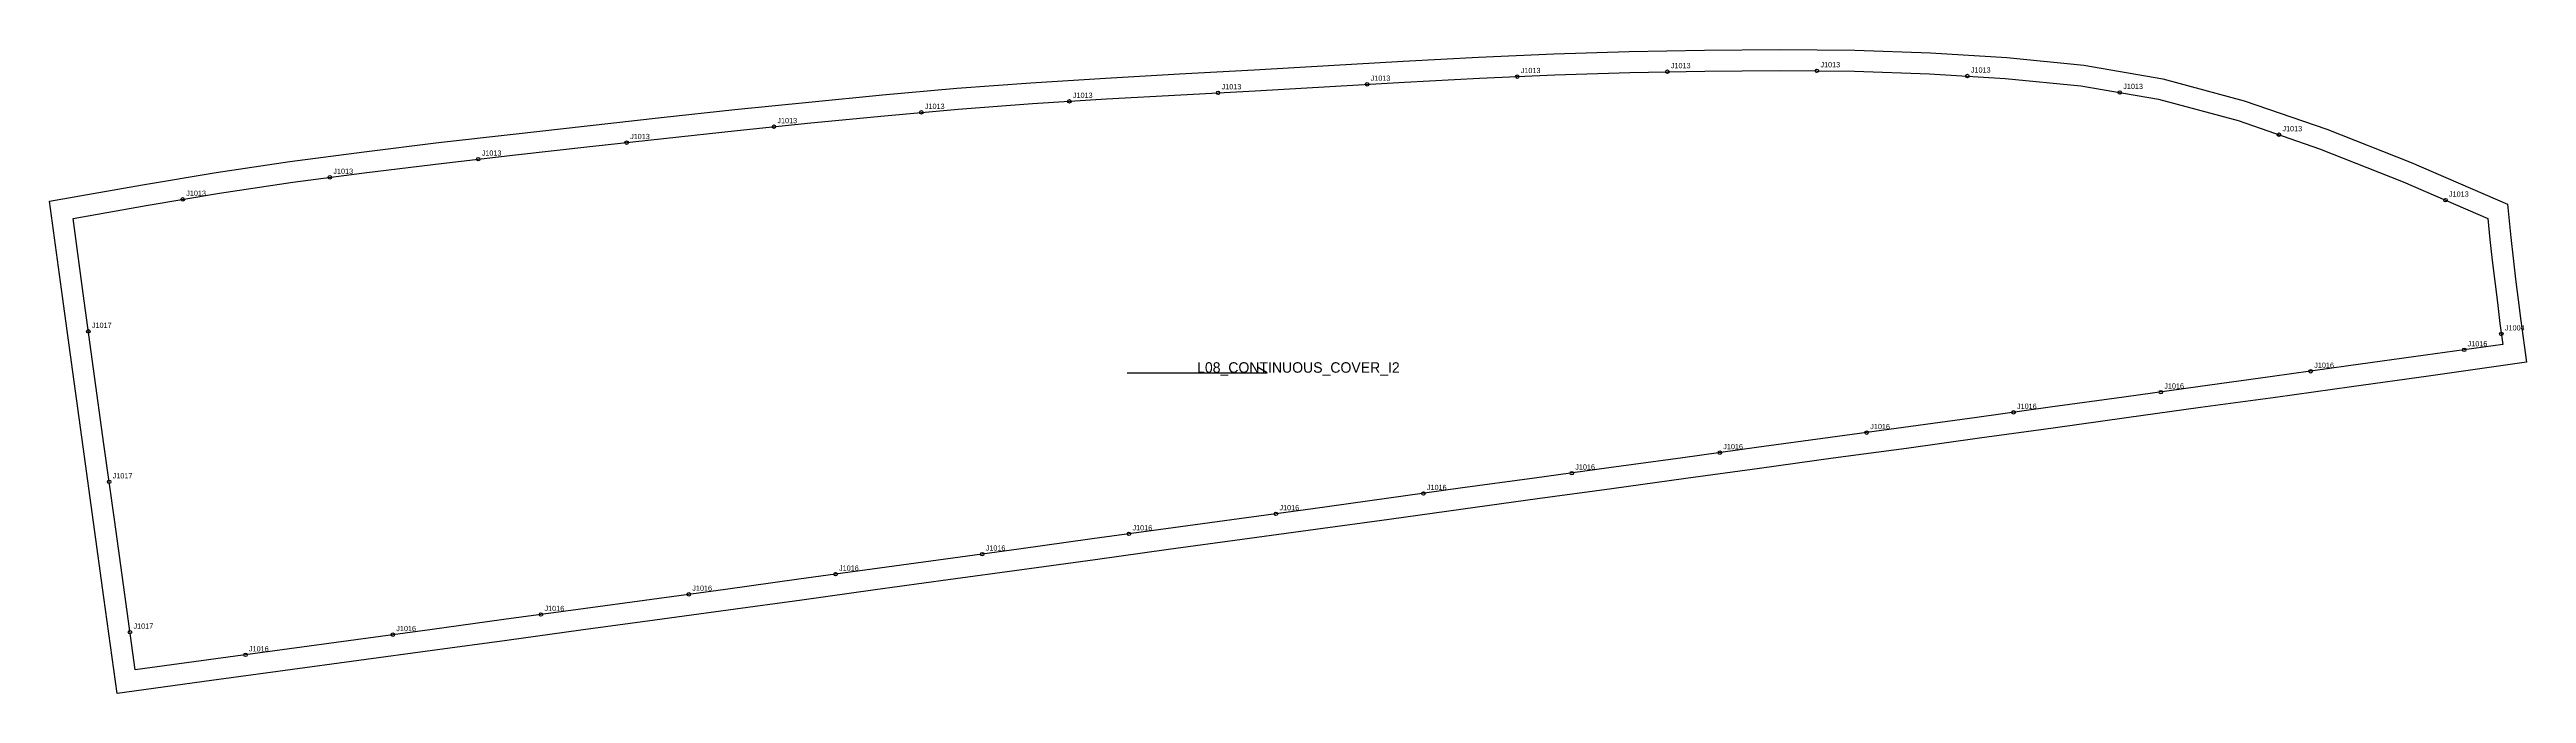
# Model space of a CAD drawing. Header units: millimetres. Extents: x -13 to 1404, y -272 to 97.
import ezdxf

# ---------------------------------------------------------------- set-up
doc = ezdxf.new("R2010")
doc.units = ezdxf.units.MM
for name, color, linetype in [('CUT', 1, 'Continuous'), ('GRAIN', 3, 'Continuous'), ('LABEL', 7, 'Continuous'), ('NOTCH', 2, 'Continuous'), ('SEW', 5, 'Continuous')]:
    doc.layers.add(name, color=color, linetype=linetype)

msp = doc.modelspace()

# ---------------------------------------------------------------- linework, layer by layer
at = {"layer": 'CUT'}
msp.add_lwpolyline([(-13.4, 9.8), (39.8, 19.3), (81.9, 26.3), (124.1, 32.6), (166.6, 38.2), (209.2, 43.4), (251.9, 48.3), (294.3, 53), (336.6, 57.7), (378.8, 62.3), (421, 66.6), (463.3, 70.8), (505.7, 74.5), (548.2, 77.7), (590.8, 80.3), (633.3, 82.7), (675.9, 85.1), (718.5, 87.5), (761.3, 90), (804.4, 92.3), (847.5, 94.2), (890.6, 95.6), (933.7, 96.4), (976.6, 96.7), (1019.7, 96.3), (1063, 94.8), (1106.6, 92.1), (1150.7, 87.8), (1196, 80), (1242.5, 67.4), (1289.9, 51.1), (1338.1, 32), (1393.2, 8.2), (1395.1, -10.9), (1396.4, -22.8), (1397.8, -34.8), (1399.3, -46.7), (1400.8, -58.6), (1404, -82.4), (1347.9, -90.3), (1304, -96.4), (1260.5, -102.5), (1217.6, -108.4), (1175.2, -114.3), (1133.2, -120.1), (1091.1, -125.9), (1049.2, -131.7), (1007.2, -137.4), (965.1, -143.2), (923, -149), (880.6, -154.8), (838.1, -160.7), (795.6, -166.5), (753.2, -172.4), (711.1, -178.1), (669, -183.9), (626.9, -189.7), (584.9, -195.5), (542.9, -201.3), (500.9, -207), (459, -212.8), (417, -218.6), (375, -224.3), (333, -230.1), (290.7, -235.9), (248.2, -241.7), (205.8, -247.4), (163.5, -253.2), (121.4, -259), (79.2, -264.7), (25.3, -272.1), (17.7, -217.1), (11.8, -174), (5.9, -130.9), (-0.1, -87.9), (-6, -44.7), (-13.4, 9.8)], close=True, dxfattribs=at)
at = {"layer": 'GRAIN'}
for p, q in [((603.3, -88.4), (683.3, -88.4)), ((683.3, -88.4), (678.3, -85.4))]:
    msp.add_line(p, q, dxfattribs=at)
at = {"layer": 'NOTCH'}
for centre in [(998, 84.5), (655.3, 71.9), (740.6, 76.8), (826.5, 81.2), (912.4, 84), (1084.1, 81.5), (1171.3, 72.1), (485.5, 60.7), (570.2, 67), (316.8, 43.4), (401.1, 52.5), (1262.4, 47.9), (231.9, 33.9), (147, 23.5), (62.8, 10.9), (1357.7, 10.4), (8.8, -64.7), (1389.7, -66.2), (1368.4, -75.3), (1194.8, -99.5), (1280.6, -87.6), (1110.5, -111.1), (1026.5, -122.7), (942.4, -134.2), (20.7, -150.9), (857.7, -145.9), (688.4, -169.2), (772.8, -157.6), (604.3, -180.7), (520.3, -192.3), (436.4, -203.8), (267.8, -226.9), (352.4, -215.3), (32.6, -237), (183, -238.4), (98.7, -250)]:
    msp.add_circle(centre, 1, dxfattribs=at)
at = {"layer": 'SEW'}
msp.add_lwpolyline([(0, 0), (41.8, 7.4), (83.8, 14.4), (125.8, 20.7), (168.1, 26.3), (210.6, 31.5), (253.2, 36.3), (295.7, 41.1), (337.9, 45.8), (380.1, 50.4), (422.2, 54.7), (464.4, 58.8), (506.6, 62.6), (549, 65.7), (591.5, 68.4), (634, 70.8), (676.6, 73.1), (719.2, 75.5), (762, 78), (804.9, 80.3), (848, 82.2), (891, 83.6), (933.8, 84.4), (976.6, 84.7), (1019.5, 84.3), (1062.5, 82.8), (1105.7, 80.1), (1149.1, 75.9), (1193.4, 68.3), (1239, 56), (1285.7, 39.9), (1333.5, 20.9), (1381.9, 0), (1383.1, -12.1), (1384.5, -24.2), (1385.9, -36.2), (1387.4, -48.2), (1388.9, -60.2), (1390.5, -72.2), (1346.3, -78.4), (1302.3, -84.5), (1258.8, -90.6), (1216, -96.5), (1173.6, -102.4), (1131.5, -108.2), (1089.5, -114), (1047.5, -119.8), (1005.5, -125.5), (963.5, -131.3), (921.3, -137.1), (879, -142.9), (836.4, -148.8), (793.9, -154.6), (751.6, -160.5), (709.5, -166.3), (667.4, -172), (625.3, -177.8), (583.3, -183.6), (541.2, -189.4), (499.3, -195.2), (457.3, -200.9), (415.4, -206.7), (373.4, -212.5), (331.3, -218.2), (289, -224), (246.6, -229.8), (204.2, -235.6), (161.9, -241.3), (119.7, -247.1), (77.6, -252.8), (35.5, -258.6), (29.6, -215.5), (23.7, -172.4), (17.7, -129.3), (11.8, -86.2), (5.8, -43.1)], close=True, dxfattribs=at)

# ---------------------------------------------------------------- texts
at = {"layer": 'LABEL'}
for s, height, p in [('J1013', 3, (828.5, 83.2)), ('J1013', 3, (914.4, 86)), ('J1013', 3, (1000, 86.5)), ('J1013', 3, (1086.1, 83.5)), ('J1013', 3, (572.2, 69)), ('J1013', 3, (657.3, 73.9)), ('J1013', 3, (742.6, 78.8)), ('J1013', 3, (1173.3, 74.1)), ('J1013', 3, (403.1, 54.5)), ('J1013', 3, (487.5, 62.7)), ('J1013', 3, (318.8, 45.4)), ('J1013', 3, (1264.4, 49.9)), ('J1013', 3, (149, 25.5)), ('J1013', 3, (233.9, 35.9)), ('J1013', 3, (64.8, 12.9)), ('J1013', 3, (1359.7, 12.4)), ('J1017', 3, (10.8, -62.7)), ('J1016', 3, (1370.4, -73.3)), ('J1004', 3, (1391.7, -64.2)), ('L08_CONTINUOUS_COVER_I2', 6, (643.3, -88.4)), ('J1016', 3, (1282.6, -85.6)), ('J1016', 3, (1196.8, -97.5)), ('J1016', 3, (1112.5, -109.1)), ('J1016', 3, (1028.5, -120.7)), ('J1016', 3, (859.7, -143.9)), ('J1016', 3, (944.4, -132.2)), ('J1017', 3, (22.7, -148.9)), ('J1016', 3, (774.8, -155.6)), ('J1016', 3, (690.4, -167.2)), ('J1016', 3, (606.3, -178.7)), ('J1016', 3, (522.3, -190.3)), ('J1016', 3, (354.4, -213.3)), ('J1016', 3, (438.4, -201.8)), ('J1016', 3, (269.8, -224.9)), ('J1017', 3, (34.6, -235)), ('J1016', 3, (185, -236.4)), ('J1016', 3, (100.7, -248))]:
    msp.add_text(s, height=height, dxfattribs=at).set_placement(p)

doc.saveas('drawing.dxf')
